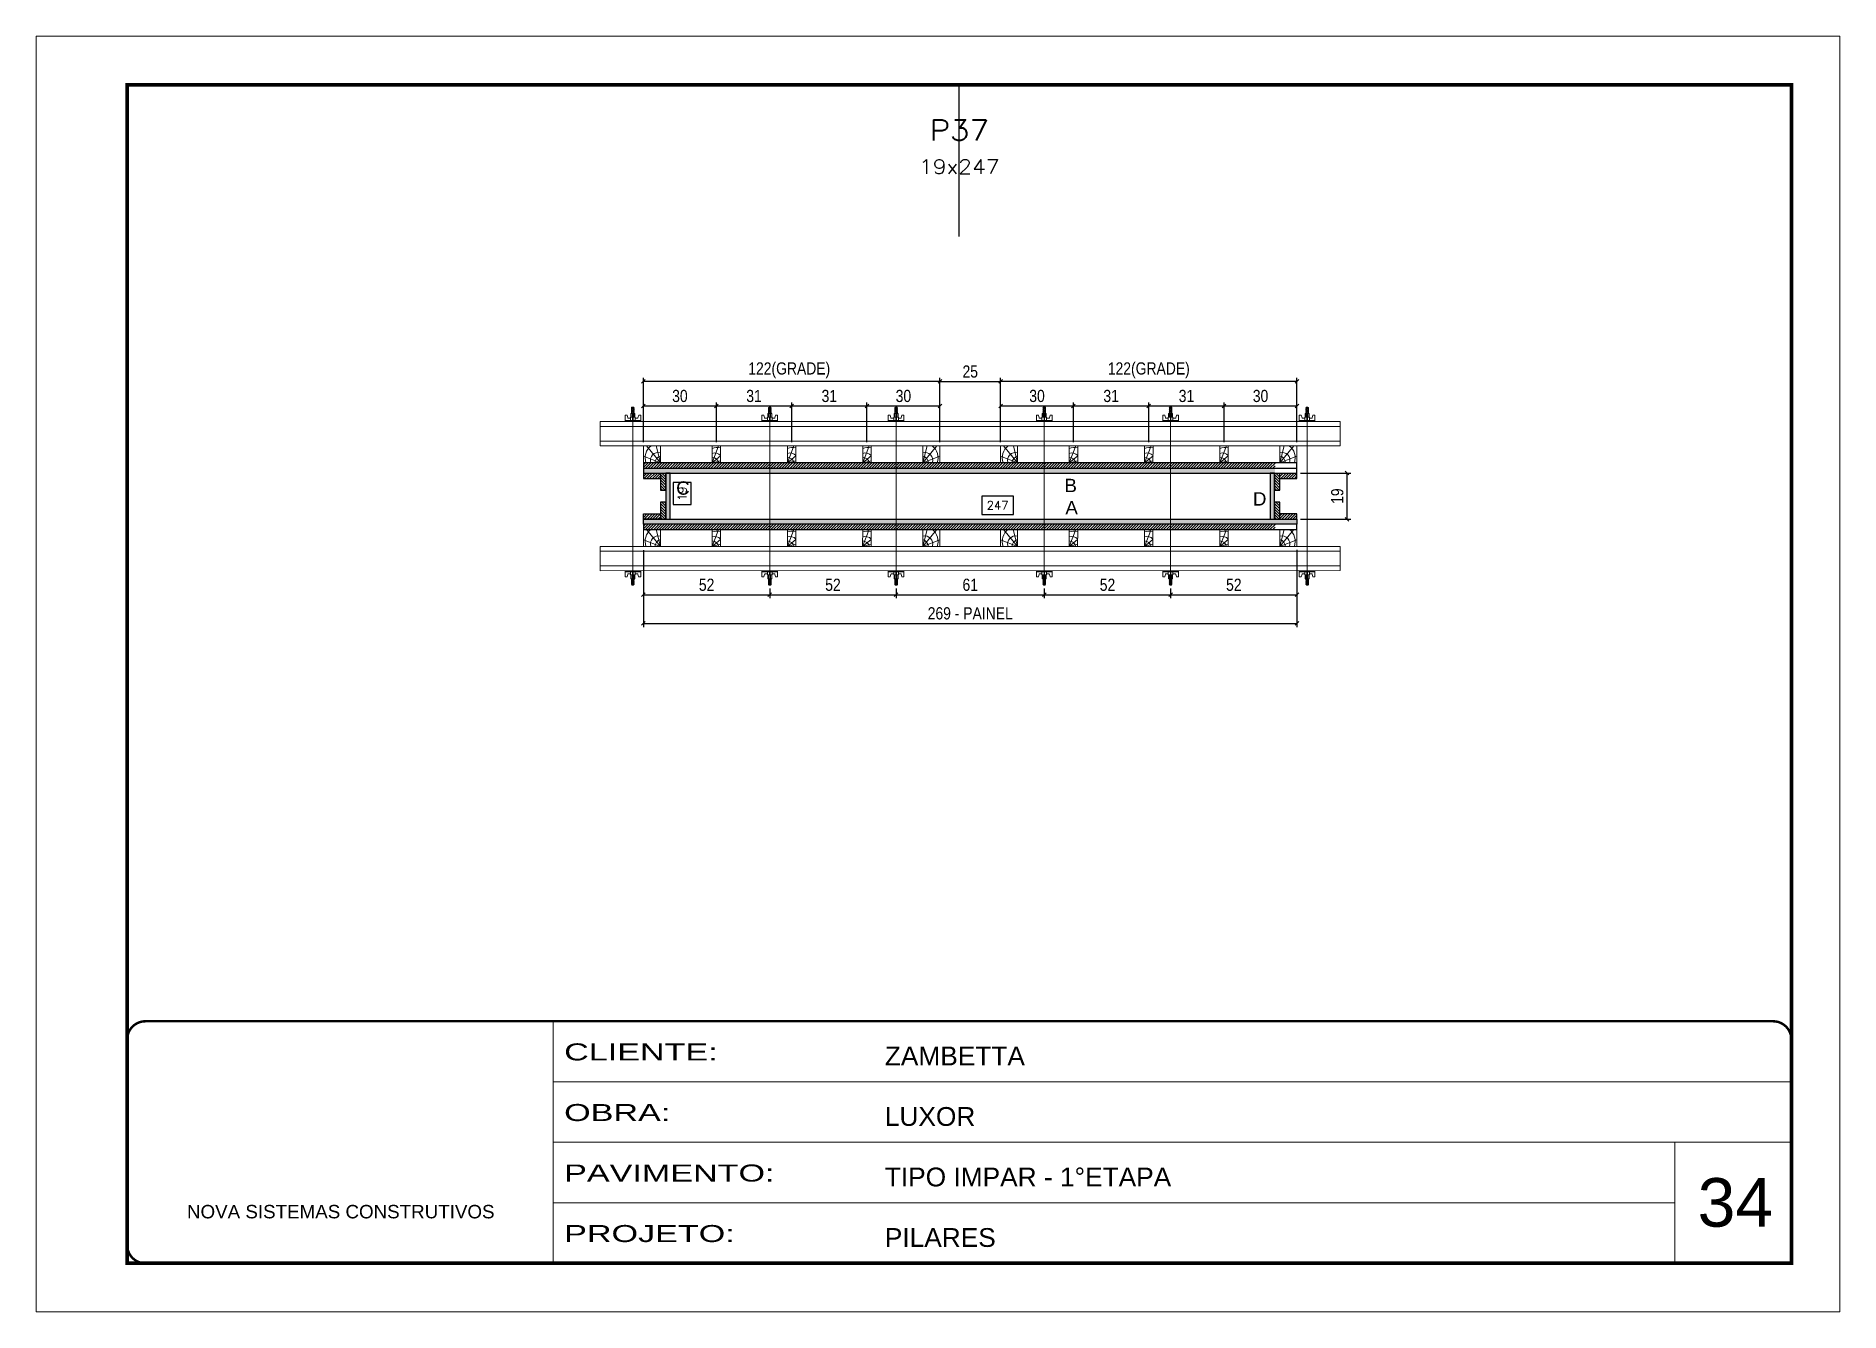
# Model space of a CAD drawing. Extents: x 14400 to 24104, y -21631 to 6985.
# Drawn here: x 15998 to 17483, y -3254 to -2204 of the extents above; entities that cross this region are included whole.
import ezdxf
from ezdxf.enums import TextEntityAlignment as Align

# ---------------------------------------------------------------- set-up
doc = ezdxf.new("R2010")
doc.units = 0
for name, pattern in [('CONTINUO', [0]), ('DASHED', [0.75, 0.5, -0.25]), ('HIDDEN', [0.375, 0.25, -0.125])]:
    doc.linetypes.add(name, pattern=pattern)
for name, color, linetype, lineweight in [('CARIMBO', 255, 'Continuous', 9), ('Folhas', 255, 'Continuous', 9), ('Hachura', 251, 'Continuous', 9), ('Madeira', 126, 'Continuous', 18), ('Perfil Metálico', 224, 'Continuous', 18), ('SARRAFO DE PRESSAO', 251, 'DASHED', 9), ('Texto Seção', 7, 'Continuous', 15)]:
    doc.layers.add(name, color=color, linetype=linetype, lineweight=lineweight)
for name, color, linetype in [('CHAPA', 1, 'Continuous'), ('COTA', 241, 'Continuous'), ('SARRAFO', 251, 'Continuous'), ('Texto de Titulo', 7, 'Continuous'), ('Texto Qtd Sarr', 242, 'Continuous'), ('TEXTO_GERAL', 7, 'Continuous')]:
    doc.layers.add(name, color=color, linetype=linetype)
doc.styles.add('ARIAL', font='arial.ttf')
doc.styles.add('COTA TECNICA 2X', font='techl___.ttf', dxfattribs={"height": 10})
doc.styles.add('ROMANS', font='romans.shx')
doc.styles.add('Tecnologia', font='')
doc.styles.get('Tecnologia').set_extended_font_data('Forgotten Futurist')
doc.dimstyles.new('SECAO PILAR', dxfattribs={"dimtxt": 10, "dimasz": 3, "dimexe": 3, "dimexo": 3, "dimgap": 3, "dimtad": 1, "dimdec": 1, "dimlfac": 0.5, "dimzin": 12, "dimdsep": 46, "dimtxsty": 'COTA TECNICA 2X', "dimblk1": 'OBLIQUE', "dimblk2": 'OBLIQUE', "dimsah": 1, "dimcen": 0.9, "dimclrd": 256, "dimclre": 256, "dimclrt": 256, "dimadec": 1, "dimazin": 3, "dimtfac": 1, "dimtdec": 1, "dimtmove": 0, "dimatfit": 3, "dimfxl": 1, "dimtolj": 1, "dimtzin": 12, "dimarcsym": 0})
doc.dimstyles.new('SECÇÃO 2', dxfattribs={"dimtxt": 7, "dimasz": 6, "dimexe": 0.18, "dimexo": 2, "dimgap": -4, "dimtad": 3, "dimdec": 1, "dimlfac": 0.5, "dimzin": 12, "dimdsep": 46, "dimtxsty": 'ROMANS', "dimblk": 'ARCHTICK', "dimcen": 0.09, "dimse1": 1, "dimse2": 1, "dimsd1": 1, "dimsd2": 1, "dimclrd": 180, "dimclre": 5, "dimclrt": 1, "dimadec": 0, "dimazin": 3, "dimtfac": 1, "dimtdec": 1, "dimtofl": 0, "dimtmove": 0, "dimatfit": 3, "dimldrblk": 'ARCHTICK', "dimfxl": 1, "dimtolj": 1, "dimtzin": 0, "dimarcsym": 0})
pattern_1 = [(225, (7374.5001, -25492.8815), (1.12253202, -1.12253202), [])]

msp = doc.modelspace()

# ---------------------------------------------------------------- texts
at = {"layer": 'CARIMBO', "style": 'ARIAL'}
msp.add_text('34', height=40, dxfattribs=at).set_placement((17366.33, -3183.73))
at = {"layer": 'TEXTO_GERAL', "style": 'ARIAL'}
for s, p in [('B', (16850.21, -2573.72)), ('C', (16530.96, -2575.82)), ('D', (17005.81, -2584.75)), ('A', (16850.96, -2591.95))]:
    msp.add_text(s, height=11, dxfattribs=at).set_placement(p, align=Align.MIDDLE_CENTER)

# ---------------------------------------------------------------- blocks, each defined once
blk = doc.blocks.new('9999999999')
at = {"color": 30, "linetype": 'CONTINUO'}
for p, q in [((98564.6, 34230.2), (98564.6, 34429.4)), ((98564.6, 34379.6), (99584, 34379.6)), ((98564.6, 34329.8), (99488, 34329.8)), ((99584, 34329.8), (99488, 34329.8)), ((99488, 34329.8), (99488, 34230.2)), ((98564.6, 34280), (99488, 34280))]:
    blk.add_line(p, q, dxfattribs=at)
at = {"color": 30, "linetype": 'CONTINUO', "const_width": 2}
blk.add_lwpolyline([(99584, 34230.2), (99584, 34414.4, 0.414214), (99569, 34429.4), (98229, 34429.4, 0.414214), (98214, 34414.4), (98214, 34245.2, 0.414214), (98229, 34230.2), (99584, 34230.2)], format="xyb", dxfattribs=at)
at = {"layer": 'Folhas'}
blk.add_lwpolyline([(98139, 34190.2), (99624, 34190.2), (99624, 35240.2), (98139, 35240.2)], close=True, dxfattribs=at)
at = {"layer": 'Folhas', "color": 30, "const_width": 3}
blk.add_lwpolyline([(98214, 34230.2), (99584, 34230.2), (99584, 35200.2), (98214, 35200.2)], close=True, dxfattribs=at)
at = {"color": 7, "linetype": 'Continuous', "ltscale": 5, "style": 'ARIAL'}
for s, height, p in [('ZAMBETTA', 15.48, (98837.7, 34393.1)), ('LUXOR', 15.48, (98837.7, 34343.3)), ('TIPO IMPAR - 1°ETAPA', 15.483, (98837.7, 34293.5)), ('NOVA SISTEMAS CONSTRUTIVOS', 11.059, (98263.2, 34267.2)), ('PILARES', 15.48, (98837.7, 34243.7))]:
    blk.add_text(s, height=height, dxfattribs=at).set_placement(p)
at = {"layer": 'Folhas', "color": 7, "style": 'Tecnologia', "width": 1.5}
for s, p in [('CLIENTE:', (98573.7, 34397.2)), ('OBRA:', (98573.7, 34347.3)), ('PAVIMENTO:', (98573.7, 34297.5)), ('PROJETO:', (98573.7, 34247.7))]:
    blk.add_text(s, height=14, dxfattribs=at).set_placement(p)
blk = doc.blocks.new('*D1417')
at = {"layer": 'COTA', "color": 180, "lineweight": -2, "transparency": 16777216}
for p, q in [((16537.9, -2571.4), (16522.9, -2571.4)), ((16522.9, -2571.4), (16522.9, -2589.4)), ((16537.9, -2589.4), (16537.9, -2571.4)), ((16522.9, -2589.4), (16537.9, -2589.4))]:
    blk.add_line(p, q, dxfattribs=at)
at = {"layer": 'Defpoints', "color": 0, "transparency": 16777216}
for p in [(16537.8, -2563.5), (16537.8, -2601.5), (16541.9, -2601.5)]:
    blk.add_point(p, dxfattribs=at)
at = {"layer": 'COTA', "color": 1, "transparency": 16777216, "insert": (16530.4, -2580.4), "char_height": 7, "attachment_point": 5, "rotation": 90, "style": 'ROMANS'}
blk.add_mtext('\\A1;19', dxfattribs=at)
blk = doc.blocks.new('_ArchTick')
at = {"color": 0, "linetype": 'ByBlock', "const_width": 0.15}
blk.add_lwpolyline([(-0.5, -0.5), (0.5, 0.5)], dxfattribs=at)
blk = doc.blocks.new('*D1418')
at = {"layer": 'COTA', "color": 180, "lineweight": -2, "transparency": 16777216}
for p, q in [((16803, -2582.5), (16777, -2582.5)), ((16777, -2582.5), (16777, -2597.5)), ((16803, -2597.5), (16803, -2582.5)), ((16777, -2597.5), (16803, -2597.5))]:
    blk.add_line(p, q, dxfattribs=at)
at = {"layer": 'Defpoints', "color": 0, "transparency": 16777216}
for p in [(16520.5, -2601.5), (17014.5, -2601.5), (17014.5, -2601.5)]:
    blk.add_point(p, dxfattribs=at)
at = {"layer": 'COTA', "color": 1, "transparency": 16777216, "insert": (16790, -2590), "char_height": 7, "attachment_point": 5, "style": 'ROMANS'}
blk.add_mtext('\\A1;247', dxfattribs=at)
blk = doc.blocks.new('_Oblique')
at = {"color": 0, "linetype": 'ByBlock', "lineweight": -2}
blk.add_line((-0.5, -0.5), (0.5, 0.5), dxfattribs=at)
blk = doc.blocks.new('*D1419')
at = {"layer": 'COTA', "lineweight": -2, "transparency": 16777216}
for p, q in [((16498.5, -2626.9), (16498.5, -2690.2)), ((17036.5, -2626.8), (17036.5, -2690.2)), ((16498.5, -2687.2), (17036.5, -2687.2))]:
    blk.add_line(p, q, dxfattribs=at)
at = {"layer": 'Defpoints', "color": 0, "transparency": 16777216}
for p in [(16498.5, -2623.9), (17036.5, -2623.8), (17036.5, -2687.2)]:
    blk.add_point(p, dxfattribs=at)
at = {"layer": 'COTA', "lineweight": -2, "transparency": 16777216, "xscale": 3, "yscale": 3, "zscale": 3, "rotation": 180}
blk.add_blockref('_Oblique', (16498.5, -2687.2), dxfattribs=at)
at = {"layer": 'COTA', "lineweight": -2, "transparency": 16777216, "xscale": 3, "yscale": 3, "zscale": 3}
blk.add_blockref('_Oblique', (17036.5, -2687.2), dxfattribs=at)
at = {"layer": 'COTA', "transparency": 16777216, "insert": (16767.5, -2679), "char_height": 10, "attachment_point": 5, "style": 'COTA TECNICA 2X'}
blk.add_mtext('\\A1;269 - PAINEL', dxfattribs=at)
blk = doc.blocks.new('*D1420')
at = {"layer": 'COTA', "lineweight": -2, "transparency": 16777216}
for p, q in [((16498.5, -2626.9), (16498.5, -2666.6)), ((16498.5, -2663.6), (16602.5, -2663.6)), ((16602.5, -2658.6), (16602.5, -2666.6))]:
    blk.add_line(p, q, dxfattribs=at)
at = {"layer": 'Defpoints', "color": 0, "transparency": 16777216}
for p in [(16498.5, -2623.9), (16602.5, -2655.6), (16602.5, -2663.6)]:
    blk.add_point(p, dxfattribs=at)
at = {"layer": 'COTA', "lineweight": -2, "transparency": 16777216, "xscale": 3, "yscale": 3, "zscale": 3, "rotation": 180}
blk.add_blockref('_Oblique', (16498.5, -2663.6), dxfattribs=at)
at = {"layer": 'COTA', "lineweight": -2, "transparency": 16777216, "xscale": 3, "yscale": 3, "zscale": 3}
blk.add_blockref('_Oblique', (16602.5, -2663.6), dxfattribs=at)
at = {"layer": 'COTA', "transparency": 16777216, "insert": (16550.5, -2655.5), "char_height": 10, "attachment_point": 5, "style": 'COTA TECNICA 2X'}
blk.add_mtext('\\A1;52', dxfattribs=at)
blk = doc.blocks.new('C')
at = {"layer": 'Hachura', "color": 0}
for p, q in [((0, 3.22), (0, -3.22)), ((0.45, 3.22), (0, 3.22)), ((0.46, 3.16), (0, 3.16)), ((0.46, 3.05), (0, 3.05)), ((0.46, 2.88), (0, 2.88)), ((0, 2.75), (0, -1.16)), ((0.46, 2.65), (0, 2.65)), ((0.46, 2.23), (0, 2.23)), ((0.46, 1.51), (0, 1.51)), ((0.39, 0.49), (0.17, 0.49)), ((0.45, -3.23), (0.45, 3.22)), ((0.45, 3.22), (2.58, 3.22)), ((1.74, 0.97), (0.45, 0.97)), ((1.45, 0.1), (0.45, 0.1)), ((1.35, 1.94), (1.35, 0.96)), ((2.58, 2.39), (1.47, 2.09)), ((1.74, -0.97), (1.74, 0.97)), ((1.74, 0.97), (1.74, 0.84)), ((1.74, 0.97), (1.74, 0.84)), ((1.74, 0.84), (3.35, 0.84)), ((3.35, 0.45), (1.74, 0.45)), ((2.58, 3.22), (2.58, 2.39)), ((3.32, 0.84), (3.32, -0.84)), ((3.35, 0.84), (3.35, -0.84)), ((3.68, 0.45), (3.35, 0.45)), ((3.84, -0.52), (3.35, 0.45)), ((3.35, 0.06), (3.67, -0.57)), ((3.68, 0.45), (4.16, -0.52)), ((3.72, 0.5), (4.25, -0.57)), ((4.37, -0.55), (3.83, 0.53)), ((4.15, 0.45), (3.93, 0.45)), ((4.42, -0.52), (3.93, 0.45)), ((4.15, 0.45), (4.26, 0.45)), ((4.26, 0.45), (4.74, -0.52)), ((4.3, 0.5), (4.83, -0.57)), ((4.95, -0.55), (4.41, 0.53)), ((4.51, 0.45), (4.84, 0.45)), ((5, -0.52), (4.51, 0.45)), ((4.84, 0.45), (5.32, -0.52)), ((4.88, 0.5), (5.41, -0.57)), ((5.53, -0.55), (4.99, 0.53)), ((5.58, -0.52), (5.09, 0.45)), ((5.42, 0.45), (5.09, 0.45)), ((5.58, -0.52), (5.09, 0.45)), ((5.42, 0.45), (5.74, -0.19)), ((5.46, 0.5), (5.74, -0.07)), ((5.74, 0.19), (5.57, 0.53)), ((5.74, 0.32), (5.68, 0.45)), ((5.68, 0.45), (5.74, 0.45)), ((5.74, 0.45), (5.9, 0.29)), ((5.74, 0.45), (5.74, -0.52)), ((5.9, -0.36), (5.9, 0.29)), ((0.45, 0), (0, 0)), ((0.46, -1.52), (0, -1.52)), ((0.46, -2.23), (0, -2.23)), ((0.46, -2.65), (0, -2.65)), ((0.46, -2.88), (0, -2.88)), ((0.46, -3.05), (0, -3.05)), ((0.46, -3.16), (0, -3.16)), ((0, -3.22), (2.57, -3.22)), ((0.08, -0.48), (0.29, -0.48)), ((0.29, -0.48), (0.4, -0.48)), ((0.45, 0), (0.45, -0.97)), ((0.45, -0.16), (1.45, -0.16)), ((0.45, -0.65), (0.45, -0.32)), ((0.45, -3.23), (0.45, -0.65)), ((0.45, -0.97), (1.74, -0.97)), ((1.35, -1.94), (1.35, -0.97)), ((2.58, -2.39), (1.47, -2.1)), ((3.35, -0.32), (1.74, -0.32)), ((3.35, -0.84), (1.74, -0.84)), ((2.58, -3.23), (2.58, -2.39)), ((3.35, -0.07), (3.58, -0.52)), ((3.35, -0.52), (3.58, -0.52)), ((3.84, -0.52), (4.16, -0.52)), ((4.42, -0.52), (4.74, -0.52)), ((4.63, -0.52), (4.74, -0.52)), ((5, -0.52), (5.32, -0.52)), ((5.58, -0.52), (5.74, -0.52)), ((5.74, -0.52), (5.9, -0.36)), ((5.74, -0.52), (5.74, -0.52))]:
    blk.add_line(p, q, dxfattribs=at)
for centre, radius, start, end in [((1.52, 1.94), 0.161, 104.74356, 180), ((1.44, -0.03), 0.129, 272.69497, 87.30503), ((3.81, 0.39), 0.143, 25.56881, 154.43119), ((4.39, 0.39), 0.143, 25.56881, 154.43119), ((4.97, 0.39), 0.143, 25.56881, 154.43119), ((5.55, 0.39), 0.143, 25.56881, 154.43119), ((0.17, -0.37), 0.174, 221.74404, 317.85924), ((1.52, -1.94), 0.161, 180, 255.25644), ((3.71, -0.4), 0.174, 222.14076, 318.25596), ((4.29, -0.4), 0.174, 222.14076, 318.25596), ((4.87, -0.4), 0.174, 222.14076, 318.25596), ((5.45, -0.4), 0.174, 222.14076, 318.25596), ((5.61, -0.4), 0.174, 317.85924, 318.25596)]:
    blk.add_arc(centre, radius, start, end, dxfattribs=at)
blk = doc.blocks.new('*D1421')
at = {"layer": 'COTA', "lineweight": -2, "transparency": 16777216}
for p, q in [((16828.5, -2658.6), (16828.5, -2666.6)), ((16828.5, -2663.6), (16932.5, -2663.6)), ((16932.5, -2658.6), (16932.5, -2666.6))]:
    blk.add_line(p, q, dxfattribs=at)
at = {"layer": 'Defpoints', "color": 0, "transparency": 16777216}
for p in [(16828.5, -2655.6), (16932.5, -2655.6), (16932.5, -2663.6)]:
    blk.add_point(p, dxfattribs=at)
at = {"layer": 'COTA', "lineweight": -2, "transparency": 16777216, "xscale": 3, "yscale": 3, "zscale": 3, "rotation": 180}
blk.add_blockref('_Oblique', (16828.5, -2663.6), dxfattribs=at)
at = {"layer": 'COTA', "lineweight": -2, "transparency": 16777216, "xscale": 3, "yscale": 3, "zscale": 3}
blk.add_blockref('_Oblique', (16932.5, -2663.6), dxfattribs=at)
at = {"layer": 'COTA', "transparency": 16777216, "insert": (16880.5, -2655.5), "char_height": 10, "attachment_point": 5, "style": 'COTA TECNICA 2X'}
blk.add_mtext('\\A1;52', dxfattribs=at)
blk = doc.blocks.new('*D1422')
at = {"layer": 'COTA', "lineweight": -2, "transparency": 16777216}
for p, q in [((17039.5, -2563.5), (17080.8, -2563.5)), ((17077.8, -2601.5), (17077.8, -2563.5)), ((17039.5, -2601.5), (17080.8, -2601.5))]:
    blk.add_line(p, q, dxfattribs=at)
at = {"layer": 'Defpoints', "color": 0, "transparency": 16777216}
for p in [(17036.5, -2563.5), (17077.8, -2563.5), (17036.5, -2601.5)]:
    blk.add_point(p, dxfattribs=at)
at = {"layer": 'COTA', "lineweight": -2, "transparency": 16777216, "xscale": 3, "yscale": 3, "zscale": 3}
for p, rotation in [((17077.8, -2563.5), 90), ((17077.8, -2601.5), 270)]:
    blk.add_blockref('_Oblique', p, dxfattribs=dict(at, rotation=rotation))
at = {"layer": 'COTA', "transparency": 16777216, "insert": (17069.7, -2582.5), "char_height": 10, "attachment_point": 5, "rotation": 90, "style": 'COTA TECNICA 2X'}
blk.add_mtext('\\A1;19', dxfattribs=at)
blk = doc.blocks.new('*D1423')
at = {"layer": 'COTA', "lineweight": -2, "transparency": 16777216}
for p, q in [((16602.5, -2658.6), (16602.5, -2666.6)), ((16602.5, -2663.6), (16706.5, -2663.6)), ((16706.5, -2658.6), (16706.5, -2666.6))]:
    blk.add_line(p, q, dxfattribs=at)
at = {"layer": 'Defpoints', "color": 0, "transparency": 16777216}
for p in [(16602.5, -2655.6), (16706.5, -2655.6), (16706.5, -2663.6)]:
    blk.add_point(p, dxfattribs=at)
at = {"layer": 'COTA', "lineweight": -2, "transparency": 16777216, "xscale": 3, "yscale": 3, "zscale": 3, "rotation": 180}
blk.add_blockref('_Oblique', (16602.5, -2663.6), dxfattribs=at)
at = {"layer": 'COTA', "lineweight": -2, "transparency": 16777216, "xscale": 3, "yscale": 3, "zscale": 3}
blk.add_blockref('_Oblique', (16706.5, -2663.6), dxfattribs=at)
at = {"layer": 'COTA', "transparency": 16777216, "insert": (16654.5, -2655.5), "char_height": 10, "attachment_point": 5, "style": 'COTA TECNICA 2X'}
blk.add_mtext('\\A1;52', dxfattribs=at)
blk = doc.blocks.new('PONTALETE')
at = {"layer": 'Madeira'}
for q in [(2.71, 7), (7, 5.76), (7, 1.74)]:
    blk.add_line((0, 0), q, dxfattribs=at)
blk.add_lwpolyline([(0, 0), (7, 0), (7, 7), (0, 7)], close=True, dxfattribs=at)
for centre, radius, start, end in [((2.04, 0.06), 6.23, 37.28179, 109.09128), ((1.09, 0.9), 3.19, 343.60304, 109.98471), ((-0.21, -0.78), 3.09, 14.63219, 86.0383)]:
    blk.add_arc(centre, radius, start, end, dxfattribs=at)
blk = doc.blocks.new('MEIO PONTALETE')
at = {"layer": 'Madeira'}
for q in [(2.71, 7), (3.5, 2.88), (3.5, 0.87)]:
    blk.add_line((0, 0), q, dxfattribs=at)
blk.add_lwpolyline([(0, 0), (3.5, 0), (3.5, 7), (0, 7)], close=True, dxfattribs=at)
for centre, radius, start, end in [((2.04, 0.06), 6.23, 76.44987, 109.09128), ((1.09, 0.9), 3.19, 40.90626, 109.98471), ((-0.21, -0.78), 3.09, 14.63219, 86.0383)]:
    blk.add_arc(centre, radius, start, end, dxfattribs=at)
blk = doc.blocks.new('*D1424')
at = {"layer": 'COTA', "lineweight": -2, "transparency": 16777216}
for p, q in [((16792.5, -2538.1), (16792.5, -2505.3)), ((16792.5, -2508.3), (16852.5, -2508.3)), ((16852.5, -2538.1), (16852.5, -2505.3))]:
    blk.add_line(p, q, dxfattribs=at)
at = {"layer": 'Defpoints', "color": 0, "transparency": 16777216}
for p in [(16852.5, -2508.3), (16792.5, -2541.1), (16852.5, -2541.1)]:
    blk.add_point(p, dxfattribs=at)
at = {"layer": 'COTA', "lineweight": -2, "transparency": 16777216, "xscale": 3, "yscale": 3, "zscale": 3, "rotation": 180}
blk.add_blockref('_Oblique', (16792.5, -2508.3), dxfattribs=at)
at = {"layer": 'COTA', "lineweight": -2, "transparency": 16777216, "xscale": 3, "yscale": 3, "zscale": 3}
blk.add_blockref('_Oblique', (16852.5, -2508.3), dxfattribs=at)
at = {"layer": 'COTA', "transparency": 16777216, "insert": (16822.5, -2500.1), "char_height": 10, "attachment_point": 5, "style": 'COTA TECNICA 2X'}
blk.add_mtext('\\A1;30', dxfattribs=at)
blk = doc.blocks.new('*D1425')
at = {"layer": 'COTA', "lineweight": -2, "transparency": 16777216}
for p, q in [((16792.5, -2538.1), (16792.5, -2485.1)), ((17036.5, -2488.1), (16792.5, -2488.1)), ((17036.5, -2538.1), (17036.5, -2485.1))]:
    blk.add_line(p, q, dxfattribs=at)
at = {"layer": 'Defpoints', "color": 0, "transparency": 16777216}
for p in [(16792.5, -2488.1), (16792.5, -2541.1), (17036.5, -2541.1)]:
    blk.add_point(p, dxfattribs=at)
at = {"layer": 'COTA', "lineweight": -2, "transparency": 16777216, "xscale": 3, "yscale": 3, "zscale": 3, "rotation": 180}
blk.add_blockref('_Oblique', (16792.5, -2488.1), dxfattribs=at)
at = {"layer": 'COTA', "lineweight": -2, "transparency": 16777216, "xscale": 3, "yscale": 3, "zscale": 3}
blk.add_blockref('_Oblique', (17036.5, -2488.1), dxfattribs=at)
at = {"layer": 'COTA', "transparency": 16777216, "insert": (16914.5, -2478.9), "char_height": 10, "attachment_point": 5, "style": 'COTA TECNICA 2X'}
blk.add_mtext('\\A1;122(GRADE)', dxfattribs=at)
blk = doc.blocks.new('*D1426')
at = {"layer": 'COTA', "lineweight": -2, "transparency": 16777216}
for p, q in [((16852.5, -2538.1), (16852.5, -2505.3)), ((16852.5, -2508.3), (16914.5, -2508.3)), ((16914.5, -2538.1), (16914.5, -2505.3))]:
    blk.add_line(p, q, dxfattribs=at)
at = {"layer": 'Defpoints', "color": 0, "transparency": 16777216}
for p in [(16914.5, -2508.3), (16852.5, -2541.1), (16914.5, -2541.1)]:
    blk.add_point(p, dxfattribs=at)
at = {"layer": 'COTA', "lineweight": -2, "transparency": 16777216, "xscale": 3, "yscale": 3, "zscale": 3, "rotation": 180}
blk.add_blockref('_Oblique', (16852.5, -2508.3), dxfattribs=at)
at = {"layer": 'COTA', "lineweight": -2, "transparency": 16777216, "xscale": 3, "yscale": 3, "zscale": 3}
blk.add_blockref('_Oblique', (16914.5, -2508.3), dxfattribs=at)
at = {"layer": 'COTA', "transparency": 16777216, "insert": (16883.5, -2500.1), "char_height": 10, "attachment_point": 5, "style": 'COTA TECNICA 2X'}
blk.add_mtext('\\A1;31', dxfattribs=at)
blk = doc.blocks.new('*D1427')
at = {"layer": 'COTA', "lineweight": -2, "transparency": 16777216}
for p, q in [((16914.5, -2538.1), (16914.5, -2505.3)), ((16914.5, -2508.3), (16976.5, -2508.3)), ((16976.5, -2538.1), (16976.5, -2505.3))]:
    blk.add_line(p, q, dxfattribs=at)
at = {"layer": 'Defpoints', "color": 0, "transparency": 16777216}
for p in [(16976.5, -2508.3), (16914.5, -2541.1), (16976.5, -2541.1)]:
    blk.add_point(p, dxfattribs=at)
at = {"layer": 'COTA', "lineweight": -2, "transparency": 16777216, "xscale": 3, "yscale": 3, "zscale": 3, "rotation": 180}
blk.add_blockref('_Oblique', (16914.5, -2508.3), dxfattribs=at)
at = {"layer": 'COTA', "lineweight": -2, "transparency": 16777216, "xscale": 3, "yscale": 3, "zscale": 3}
blk.add_blockref('_Oblique', (16976.5, -2508.3), dxfattribs=at)
at = {"layer": 'COTA', "transparency": 16777216, "insert": (16945.5, -2500.1), "char_height": 10, "attachment_point": 5, "style": 'COTA TECNICA 2X'}
blk.add_mtext('\\A1;31', dxfattribs=at)
blk = doc.blocks.new('*D1428')
at = {"layer": 'COTA', "lineweight": -2, "transparency": 16777216}
for p, q in [((16976.5, -2538.1), (16976.5, -2505.3)), ((16976.5, -2508.3), (17036.5, -2508.3)), ((17036.5, -2538.1), (17036.5, -2505.3))]:
    blk.add_line(p, q, dxfattribs=at)
at = {"layer": 'Defpoints', "color": 0, "transparency": 16777216}
for p in [(17036.5, -2508.3), (16976.5, -2541.1), (17036.5, -2541.1)]:
    blk.add_point(p, dxfattribs=at)
at = {"layer": 'COTA', "lineweight": -2, "transparency": 16777216, "xscale": 3, "yscale": 3, "zscale": 3, "rotation": 180}
blk.add_blockref('_Oblique', (16976.5, -2508.3), dxfattribs=at)
at = {"layer": 'COTA', "lineweight": -2, "transparency": 16777216, "xscale": 3, "yscale": 3, "zscale": 3}
blk.add_blockref('_Oblique', (17036.5, -2508.3), dxfattribs=at)
at = {"layer": 'COTA', "transparency": 16777216, "insert": (17006.5, -2500.1), "char_height": 10, "attachment_point": 5, "style": 'COTA TECNICA 2X'}
blk.add_mtext('\\A1;30', dxfattribs=at)
blk = doc.blocks.new('*D1429')
at = {"layer": 'COTA', "lineweight": -2, "transparency": 16777216}
for p, q in [((16498.5, -2538.1), (16498.5, -2505.3)), ((16498.5, -2508.3), (16558.5, -2508.3)), ((16558.5, -2538.1), (16558.5, -2505.3))]:
    blk.add_line(p, q, dxfattribs=at)
at = {"layer": 'Defpoints', "color": 0, "transparency": 16777216}
for p in [(16558.5, -2508.3), (16498.5, -2541.1), (16558.5, -2541.1)]:
    blk.add_point(p, dxfattribs=at)
at = {"layer": 'COTA', "lineweight": -2, "transparency": 16777216, "xscale": 3, "yscale": 3, "zscale": 3, "rotation": 180}
blk.add_blockref('_Oblique', (16498.5, -2508.3), dxfattribs=at)
at = {"layer": 'COTA', "lineweight": -2, "transparency": 16777216, "xscale": 3, "yscale": 3, "zscale": 3}
blk.add_blockref('_Oblique', (16558.5, -2508.3), dxfattribs=at)
at = {"layer": 'COTA', "transparency": 16777216, "insert": (16528.5, -2500.1), "char_height": 10, "attachment_point": 5, "style": 'COTA TECNICA 2X'}
blk.add_mtext('\\A1;30', dxfattribs=at)
blk = doc.blocks.new('*D1430')
at = {"layer": 'COTA', "lineweight": -2, "transparency": 16777216}
for p, q in [((16498.5, -2538.1), (16498.5, -2485.1)), ((16742.5, -2488.1), (16498.5, -2488.1)), ((16742.5, -2538.1), (16742.5, -2485.1))]:
    blk.add_line(p, q, dxfattribs=at)
at = {"layer": 'Defpoints', "color": 0, "transparency": 16777216}
for p in [(16498.5, -2488.1), (16498.5, -2541.1), (16742.5, -2541.1)]:
    blk.add_point(p, dxfattribs=at)
at = {"layer": 'COTA', "lineweight": -2, "transparency": 16777216, "xscale": 3, "yscale": 3, "zscale": 3, "rotation": 180}
blk.add_blockref('_Oblique', (16498.5, -2488.1), dxfattribs=at)
at = {"layer": 'COTA', "lineweight": -2, "transparency": 16777216, "xscale": 3, "yscale": 3, "zscale": 3}
blk.add_blockref('_Oblique', (16742.5, -2488.1), dxfattribs=at)
at = {"layer": 'COTA', "transparency": 16777216, "insert": (16618.5, -2478.9), "char_height": 10, "attachment_point": 5, "style": 'COTA TECNICA 2X'}
blk.add_mtext('\\A1;122(GRADE)', dxfattribs=at)
blk = doc.blocks.new('*D1431')
at = {"layer": 'COTA', "lineweight": -2, "transparency": 16777216}
for p, q in [((16558.5, -2538.1), (16558.5, -2505.3)), ((16558.5, -2508.3), (16620.5, -2508.3)), ((16620.5, -2538.1), (16620.5, -2505.3))]:
    blk.add_line(p, q, dxfattribs=at)
at = {"layer": 'Defpoints', "color": 0, "transparency": 16777216}
for p in [(16620.5, -2508.3), (16558.5, -2541.1), (16620.5, -2541.1)]:
    blk.add_point(p, dxfattribs=at)
at = {"layer": 'COTA', "lineweight": -2, "transparency": 16777216, "xscale": 3, "yscale": 3, "zscale": 3, "rotation": 180}
blk.add_blockref('_Oblique', (16558.5, -2508.3), dxfattribs=at)
at = {"layer": 'COTA', "lineweight": -2, "transparency": 16777216, "xscale": 3, "yscale": 3, "zscale": 3}
blk.add_blockref('_Oblique', (16620.5, -2508.3), dxfattribs=at)
at = {"layer": 'COTA', "transparency": 16777216, "insert": (16589.5, -2500.1), "char_height": 10, "attachment_point": 5, "style": 'COTA TECNICA 2X'}
blk.add_mtext('\\A1;31', dxfattribs=at)
blk = doc.blocks.new('*D1432')
at = {"layer": 'COTA', "lineweight": -2, "transparency": 16777216}
for p, q in [((16620.5, -2538.1), (16620.5, -2505.3)), ((16620.5, -2508.3), (16682.5, -2508.3)), ((16682.5, -2538.1), (16682.5, -2505.3))]:
    blk.add_line(p, q, dxfattribs=at)
at = {"layer": 'Defpoints', "color": 0, "transparency": 16777216}
for p in [(16682.5, -2508.3), (16620.5, -2541.1), (16682.5, -2541.1)]:
    blk.add_point(p, dxfattribs=at)
at = {"layer": 'COTA', "lineweight": -2, "transparency": 16777216, "xscale": 3, "yscale": 3, "zscale": 3, "rotation": 180}
blk.add_blockref('_Oblique', (16620.5, -2508.3), dxfattribs=at)
at = {"layer": 'COTA', "lineweight": -2, "transparency": 16777216, "xscale": 3, "yscale": 3, "zscale": 3}
blk.add_blockref('_Oblique', (16682.5, -2508.3), dxfattribs=at)
at = {"layer": 'COTA', "transparency": 16777216, "insert": (16651.5, -2500.1), "char_height": 10, "attachment_point": 5, "style": 'COTA TECNICA 2X'}
blk.add_mtext('\\A1;31', dxfattribs=at)
blk = doc.blocks.new('*D1433')
at = {"layer": 'COTA', "lineweight": -2, "transparency": 16777216}
for p, q in [((16682.5, -2538.1), (16682.5, -2505.3)), ((16682.5, -2508.3), (16742.5, -2508.3)), ((16742.5, -2538.1), (16742.5, -2505.3))]:
    blk.add_line(p, q, dxfattribs=at)
at = {"layer": 'Defpoints', "color": 0, "transparency": 16777216}
for p in [(16742.5, -2508.3), (16682.5, -2541.1), (16742.5, -2541.1)]:
    blk.add_point(p, dxfattribs=at)
at = {"layer": 'COTA', "lineweight": -2, "transparency": 16777216, "xscale": 3, "yscale": 3, "zscale": 3, "rotation": 180}
blk.add_blockref('_Oblique', (16682.5, -2508.3), dxfattribs=at)
at = {"layer": 'COTA', "lineweight": -2, "transparency": 16777216, "xscale": 3, "yscale": 3, "zscale": 3}
blk.add_blockref('_Oblique', (16742.5, -2508.3), dxfattribs=at)
at = {"layer": 'COTA', "transparency": 16777216, "insert": (16712.5, -2500.1), "char_height": 10, "attachment_point": 5, "style": 'COTA TECNICA 2X'}
blk.add_mtext('\\A1;30', dxfattribs=at)
blk = doc.blocks.new('*D1434')
at = {"layer": 'COTA', "lineweight": -2, "transparency": 16777216}
for p, q in [((16742.5, -2538.1), (16742.5, -2485.1)), ((16742.5, -2488.1), (16792.5, -2488.1)), ((16792.5, -2538.1), (16792.5, -2485.1))]:
    blk.add_line(p, q, dxfattribs=at)
at = {"layer": 'Defpoints', "color": 0, "transparency": 16777216}
for p in [(16792.5, -2488.1), (16742.5, -2541.1), (16792.5, -2541.1)]:
    blk.add_point(p, dxfattribs=at)
at = {"layer": 'COTA', "lineweight": -2, "transparency": 16777216, "xscale": 3, "yscale": 3, "zscale": 3, "rotation": 180}
blk.add_blockref('_Oblique', (16742.5, -2488.1), dxfattribs=at)
at = {"layer": 'COTA', "lineweight": -2, "transparency": 16777216, "xscale": 3, "yscale": 3, "zscale": 3}
blk.add_blockref('_Oblique', (16792.5, -2488.1), dxfattribs=at)
at = {"layer": 'COTA', "transparency": 16777216, "insert": (16767.5, -2480), "char_height": 10, "attachment_point": 5, "style": 'COTA TECNICA 2X'}
blk.add_mtext('\\A1;25', dxfattribs=at)
blk = doc.blocks.new('*D1435')
at = {"layer": 'COTA', "lineweight": -2, "transparency": 16777216}
for p, q in [((17036.4, -2626.9), (17036.4, -2666.6)), ((16932.5, -2658.6), (16932.5, -2666.6)), ((16932.5, -2663.6), (17036.4, -2663.6))]:
    blk.add_line(p, q, dxfattribs=at)
at = {"layer": 'Defpoints', "color": 0, "transparency": 16777216}
for p in [(17036.4, -2623.9), (16932.5, -2655.6), (17036.4, -2663.6)]:
    blk.add_point(p, dxfattribs=at)
at = {"layer": 'COTA', "lineweight": -2, "transparency": 16777216, "xscale": 3, "yscale": 3, "zscale": 3, "rotation": 180}
blk.add_blockref('_Oblique', (16932.5, -2663.6), dxfattribs=at)
at = {"layer": 'COTA', "lineweight": -2, "transparency": 16777216, "xscale": 3, "yscale": 3, "zscale": 3}
blk.add_blockref('_Oblique', (17036.4, -2663.6), dxfattribs=at)
at = {"layer": 'COTA', "transparency": 16777216, "insert": (16984.5, -2655.5), "char_height": 10, "attachment_point": 5, "style": 'COTA TECNICA 2X'}
blk.add_mtext('\\A1;52', dxfattribs=at)
blk = doc.blocks.new('*D1436')
at = {"layer": 'COTA', "lineweight": -2, "transparency": 16777216}
for p, q in [((16706.5, -2658.6), (16706.5, -2666.6)), ((16706.5, -2663.6), (16828.5, -2663.6)), ((16828.5, -2658.6), (16828.5, -2666.6))]:
    blk.add_line(p, q, dxfattribs=at)
at = {"layer": 'Defpoints', "color": 0, "transparency": 16777216}
for p in [(16706.5, -2655.6), (16828.5, -2655.6), (16828.5, -2663.6)]:
    blk.add_point(p, dxfattribs=at)
at = {"layer": 'COTA', "lineweight": -2, "transparency": 16777216, "xscale": 3, "yscale": 3, "zscale": 3, "rotation": 180}
blk.add_blockref('_Oblique', (16706.5, -2663.6), dxfattribs=at)
at = {"layer": 'COTA', "lineweight": -2, "transparency": 16777216, "xscale": 3, "yscale": 3, "zscale": 3}
blk.add_blockref('_Oblique', (16828.5, -2663.6), dxfattribs=at)
at = {"layer": 'COTA', "transparency": 16777216, "insert": (16767.5, -2655.5), "char_height": 10, "attachment_point": 5, "style": 'COTA TECNICA 2X'}
blk.add_mtext('\\A1;61', dxfattribs=at)
blk = doc.blocks.new('titulo1')
at = {"layer": 'Defpoints', "color": 252, "linetype": 'HIDDEN', "ltscale": 2}
blk.add_line((0, 0), (0, 125), dxfattribs=at)
at = {"layer": 'Defpoints', "style": 'ROMANS', "oblique": 15}
blk.add_attdef('FOLHA', text='', height=10, dxfattribs=at).set_placement((0, 15.6), align=Align.MIDDLE_CENTER)
at = {"layer": 'Texto Qtd Sarr', "color": 3, "style": 'ROMANS', "oblique": 15}
for tag, height, p in [('TITULO', 17, (0, 71.4)), ('SEÇÃO', 12, (0, 41.5))]:
    blk.add_attdef(tag, text='', height=height, dxfattribs=at).set_placement(p, align=Align.MIDDLE_CENTER)

# ---------------------------------------------------------------- dimensions: what is measured, and where the dimension line sits
at = {"layer": 'COTA'}
dim = msp.add_linear_dim(base=(16498.47, -2488.08), p1=(16742.46, -2541.09), p2=(16498.47, -2541.06), text='<>(GRADE)', dimstyle='SECAO PILAR', dxfattribs=at)
dim.commit()
dim.dimension.update_dxf_attribs({"geometry": '*D1430', "text_midpoint": (16618.46, -2488.08), "dimtype": 160})
for base, p1, p2, dimstyle, picture, middle in [((16792.47, -2488.08), (16742.46, -2541.1), (16792.47, -2541.06), 'SECAO PILAR', '*D1434', (16767.47, -2488.08)), ((17014.45, -2601.47), (16520.45, -2601.47), (17014.45, -2601.47), 'SECÇÃO 2', '*D1418', (16790.01, -2601.47))]:
    dim = msp.add_linear_dim(base=base, p1=p1, p2=p2, dimstyle=dimstyle, dxfattribs=at)
    dim.commit()
    dim.dimension.update_dxf_attribs({"geometry": picture, "text_midpoint": middle, "dimtype": 160})
for base, p1, p2, text, picture, middle in [((16792.47, -2488.08), (17036.47, -2541.09), (16792.47, -2541.06), '<>(GRADE)', '*D1425', (16914.47, -2478.86)), ((17036.45, -2687.17), (16498.45, -2623.86), (17036.45, -2623.82), '<> - PAINEL', '*D1419', (16767.45, -2679.03))]:
    dim = msp.add_linear_dim(base=base, p1=p1, p2=p2, text=text, dimstyle='SECAO PILAR', dxfattribs=at)
    dim.commit()
    dim.dimension.update_dxf_attribs({"geometry": picture, "text_midpoint": middle})
for base, p1, p2, picture, middle in [((16558.47, -2508.27), (16498.47, -2541.06), (16558.47, -2541.07), '*D1429', (16528.47, -2500.05)), ((16620.47, -2508.27), (16558.47, -2541.07), (16620.47, -2541.07), '*D1431', (16589.47, -2500.05)), ((16682.47, -2508.27), (16620.47, -2541.07), (16682.47, -2541.07), '*D1432', (16651.47, -2500.05)), ((16742.46, -2508.27), (16682.47, -2541.07), (16742.46, -2541.07), '*D1433', (16712.46, -2500.05)), ((16852.47, -2508.27), (16792.47, -2541.06), (16852.47, -2541.07), '*D1424', (16822.47, -2500.05)), ((16914.47, -2508.27), (16852.47, -2541.07), (16914.47, -2541.07), '*D1426', (16883.47, -2500.05)), ((16976.47, -2508.27), (16914.47, -2541.07), (16976.47, -2541.07), '*D1427', (16945.47, -2500.05)), ((17036.47, -2508.27), (16976.47, -2541.07), (17036.47, -2541.07), '*D1428', (17006.47, -2500.05)), ((16602.52, -2663.56), (16498.45, -2623.87), (16602.52, -2655.64), '*D1420', (16550.49, -2655.45)), ((17036.44, -2663.56), (16932.52, -2655.64), (17036.44, -2623.86), '*D1435', (16984.48, -2655.45)), ((16706.52, -2663.56), (16602.52, -2655.64), (16706.52, -2655.64), '*D1423', (16654.52, -2655.45)), ((16828.52, -2663.56), (16706.52, -2655.64), (16828.52, -2655.64), '*D1436', (16767.52, -2655.46)), ((16932.52, -2663.56), (16828.52, -2655.64), (16932.52, -2655.64), '*D1421', (16880.52, -2655.45))]:
    dim = msp.add_linear_dim(base=base, p1=p1, p2=p2, dimstyle='SECAO PILAR', dxfattribs=at)
    dim.commit()
    dim.dimension.update_dxf_attribs({"geometry": picture, "text_midpoint": middle})
dim = msp.add_linear_dim(base=(16541.87, -2601.47), p1=(16537.77, -2563.47), p2=(16537.77, -2601.47), angle=270, dimstyle='SECÇÃO 2', dxfattribs=at)
dim.commit()
dim.dimension.update_dxf_attribs({"geometry": '*D1417', "text_midpoint": (16541.87, -2580.4), "dimtype": 160})
dim = msp.add_linear_dim(base=(17077.75, -2563.47), p1=(17036.45, -2601.47), p2=(17036.45, -2563.47), angle=90, dimstyle='SECAO PILAR', dxfattribs=at)
dim.commit()
dim.dimension.update_dxf_attribs({"geometry": '*D1422', "text_midpoint": (17069.66, -2582.47)})

# ---------------------------------------------------------------- hatches: boundary and pattern name
at = {"layer": 'Hachura'}
h = msp.add_hatch(dxfattribs=at)
h.set_pattern_fill('ANSI31', color=256, scale=0.5, angle=180, style=0)
h.set_pattern_definition([(225, (7402.5001, -25484.4815), (1.12253202, -1.12253202), [])])
h.paths.add_polyline_path([(17018.45, -2555.07), (17018.45, -2559.47), (16498.45, -2559.47), (16498.45, -2555.07)])
h = msp.add_hatch(color=256, dxfattribs=at)
h.dxf.hatch_style = 1
h.paths.add_polyline_path([(17018.45, -2563.48), (17018.45, -2559.48), (16498.45, -2559.47), (16498.45, -2563.47)])
h = msp.add_hatch(dxfattribs=at)
h.set_pattern_fill('ANSI31', color=256, scale=0.5, angle=180, style=0)
h.set_pattern_definition(pattern_1)
h.paths.add_polyline_path([(16512.45, -2563.47), (16512.45, -2567.87), (16498.45, -2567.87), (16498.45, -2563.47)])
h = msp.add_hatch(dxfattribs=at)
h.set_pattern_fill('ANSI31', color=256, scale=0.5, angle=270, style=0)
h.set_pattern_definition([(315, (39408.2601, -12066.4252), (1.12253202, 1.12253202), [])])
h.paths.add_polyline_path([(16516.85, -2577.47), (16512.45, -2577.47), (16512.45, -2563.47), (16516.85, -2563.47)])
h = msp.add_hatch(color=256, dxfattribs=at)
h.dxf.hatch_style = 1
h.paths.add_polyline_path([(16516.85, -2601.47), (16520.45, -2601.47), (16520.45, -2563.47), (16516.85, -2563.47)])
h = msp.add_hatch(color=256, dxfattribs=at)
h.dxf.hatch_style = 1
h.paths.add_polyline_path([(17014.45, -2601.47), (17018.05, -2601.47), (17018.05, -2563.47), (17014.45, -2563.47)])
h = msp.add_hatch(dxfattribs=at)
h.set_pattern_fill('ANSI31', color=256, scale=0.5, angle=270, style=0)
h.set_pattern_definition([(315, (39913.8601, -12066.4252), (1.12253202, 1.12253202), [])])
h.paths.add_polyline_path([(17022.45, -2577.47), (17018.05, -2577.47), (17018.05, -2563.47), (17022.45, -2563.47)])
h = msp.add_hatch(dxfattribs=at)
h.set_pattern_fill('ANSI31', color=256, scale=0.5, angle=180, style=0)
h.set_pattern_definition([(225, (7898.5001, -25492.8815), (1.12253202, -1.12253202), [])])
h.paths.add_polyline_path([(17036.45, -2563.47), (17036.45, -2567.87), (17022.45, -2567.87), (17022.45, -2563.47)])
h = msp.add_hatch(dxfattribs=at)
h.set_pattern_fill('ANSI31', color=256, scale=0.5, angle=180, style=0)
h.set_pattern_definition(pattern_1)
h.paths.add_polyline_path([(16512.45, -2601.47), (16512.45, -2597.07), (16498.45, -2597.07), (16498.45, -2601.47)])
h = msp.add_hatch(dxfattribs=at)
h.set_pattern_fill('ANSI31', color=256, scale=0.5, angle=270, style=0)
h.set_pattern_definition([(315, (39408.2601, -12090.4252), (1.12253202, 1.12253202), [])])
h.paths.add_polyline_path([(16516.85, -2601.47), (16512.45, -2601.47), (16512.45, -2587.47), (16516.85, -2587.47)])
h = msp.add_hatch(dxfattribs=at)
h.set_pattern_fill('ANSI31', color=256, scale=0.5, angle=270, style=0)
h.set_pattern_definition([(315, (39913.8601, -12090.4252), (1.12253202, 1.12253202), [])])
h.paths.add_polyline_path([(17022.45, -2601.47), (17018.05, -2601.47), (17018.05, -2587.47), (17022.45, -2587.47)])
h = msp.add_hatch(dxfattribs=at)
h.set_pattern_fill('ANSI31', color=256, scale=0.5, angle=180, style=0)
h.set_pattern_definition([(225, (7533.5001, -25492.8815), (1.12253202, -1.12253202), [])])
h.paths.add_polyline_path([(17022.45, -2601.47), (17022.45, -2597.07), (17036.45, -2597.07), (17036.45, -2601.47)])
h = msp.add_hatch(color=256, dxfattribs=at)
h.dxf.hatch_style = 1
h.paths.add_polyline_path([(17036.45, -2601.47), (17036.45, -2605.47), (16498.45, -2605.47), (16498.45, -2601.47)])
h = msp.add_hatch(dxfattribs=at)
h.set_pattern_fill('ANSI31', color=256, scale=0.5, angle=180, style=0)
h.set_pattern_definition([(225, (7402.5001, -25534.8815), (1.12253202, -1.12253202), [])])
h.paths.add_polyline_path([(17018.45, -2605.47), (17018.45, -2609.87), (16498.45, -2609.87), (16498.45, -2605.47)])

# ---------------------------------------------------------------- linework, layer by layer
at = {"layer": 'CHAPA'}
msp.add_lwpolyline([(16498.45, -2559.47), (16498.45, -2563.47), (17036.45, -2563.47), (17036.45, -2559.47)], dxfattribs=at)
for points in [[(16516.85, -2601.47), (16520.45, -2601.47), (16520.45, -2563.47), (16516.85, -2563.47)], [(17014.45, -2601.47), (17018.05, -2601.47), (17018.05, -2563.47), (17014.45, -2563.47)], [(17036.45, -2601.47), (17036.45, -2605.47), (16498.45, -2605.47), (16498.45, -2601.47)]]:
    msp.add_lwpolyline(points, close=True, dxfattribs=at)
at = {"layer": 'Hachura'}
for p, q in [((16489.76, -2654.64), (16489.76, -2514.1)), ((16602.45, -2654.64), (16602.45, -2514.1)), ((16706.45, -2654.64), (16706.45, -2514.1)), ((16828.45, -2654.64), (16828.45, -2514.1)), ((16932.45, -2654.64), (16932.45, -2514.1)), ((17044.84, -2654.64), (17044.84, -2514.1))]:
    msp.add_line(p, q, dxfattribs=at)
at = {"layer": 'Madeira'}
for points in [[(16498.45, -2555.07), (16498.47, -2541.07), (16742.46, -2541.07), (16742.44, -2555.07)], [(16792.46, -2555.07), (16792.47, -2541.07), (17036.47, -2541.07), (17036.45, -2555.07)], [(16498.44, -2623.86), (16498.45, -2609.86), (16742.44, -2609.86), (16742.43, -2623.86)], [(16792.44, -2623.86), (16792.46, -2609.86), (17036.45, -2609.86), (17036.44, -2623.86)]]:
    msp.add_lwpolyline(points, close=True, dxfattribs=at)
at = {"layer": 'Perfil Metálico'}
for p, q in [((17072.17, -2525.13), (16462.73, -2525.13)), ((17072.17, -2537.13), (16462.73, -2537.13)), ((17072.17, -2627.87), (16462.73, -2627.87)), ((17072.17, -2639.87), (16462.73, -2639.87))]:
    msp.add_line(p, q, dxfattribs=at)
for points in [[(17072.17, -2541.07), (17072.17, -2521.07), (16462.73, -2521.13), (16462.73, -2541.13)], [(16462.73, -2623.87), (16462.73, -2643.87), (17072.17, -2643.81), (17072.17, -2623.81)]]:
    msp.add_lwpolyline(points, close=True, dxfattribs=at)
at = {"layer": 'SARRAFO'}
for points in [[(16498.45, -2559.47), (17036.45, -2559.47), (17036.45, -2555.07), (16498.45, -2555.07)], [(16512.45, -2587.47), (16512.45, -2601.47), (16516.85, -2601.47), (16516.85, -2587.47)], [(17018.05, -2587.47), (17018.05, -2601.47), (17022.45, -2601.47), (17022.45, -2587.47)], [(16498.45, -2609.87), (17036.45, -2609.87), (17036.45, -2605.47), (16498.45, -2605.47)]]:
    msp.add_lwpolyline(points, close=True, dxfattribs=at)
for points in [[(16498.45, -2563.47), (16498.45, -2567.87), (16512.45, -2567.87)], [(16512.45, -2563.47), (16512.45, -2577.47), (16516.85, -2577.47), (16516.85, -2563.47)], [(17018.05, -2563.47), (17018.05, -2577.47), (17022.45, -2577.47), (17022.45, -2563.47)], [(17022.45, -2567.87), (17036.45, -2567.87), (17036.45, -2563.47)], [(16512.45, -2601.47), (16498.45, -2601.47), (16498.45, -2597.07), (16512.45, -2597.07)], [(17022.45, -2601.47), (17036.45, -2601.47), (17036.45, -2597.07), (17022.45, -2597.07)]]:
    msp.add_lwpolyline(points, dxfattribs=at)

# ---------------------------------------------------------------- block references
at = {"layer": 'Hachura', "linetype": 'Continuous', "yscale": 2, "zscale": 2}
for p, xscale, rotation in [((16489.77, -2521.1), -2, 270), ((16602.44, -2521.1), 2, 90.00000000000001), ((16706.44, -2521.1), 2, 90.00000000000001), ((16828.44, -2521.1), 2, 90.00000000000001), ((16932.44, -2521.1), 2, 90.00000000000001), ((17044.83, -2521.1), 2, 90.00000000000001), ((16489.76, -2643.84), 2, 270), ((16602.45, -2643.84), -2, 90), ((16706.45, -2643.84), -2, 90), ((16828.45, -2643.84), -2, 90), ((16932.45, -2643.84), -2, 90), ((17044.84, -2643.84), -2, 90)]:
    msp.add_blockref('C', p, dxfattribs=dict(at, xscale=xscale, rotation=rotation))
at = {"layer": 'Madeira'}
for name, p, xscale, yscale, zscale, rotation in [('PONTALETE', (16512.45, -2555.08), 2, 2, 2, 89.93708930310329), ('MEIO PONTALETE', (16554.95, -2555.07), 1.999999997962732, 1.999999997962732, 1.999999997962732, 359.9370893031033), ('MEIO PONTALETE', (16616.95, -2555.07), 1.999999997962732, 1.999999997962732, 1.999999997962732, 359.9370893031033), ('MEIO PONTALETE', (16678.95, -2555.07), 1.999999997962732, 1.999999997962732, 1.999999997962732, 359.9370893031033), ('PONTALETE', (16728.44, -2555.06), -2, 2, 2, 269.9370893031033), ('PONTALETE', (16806.46, -2555.08), 2, 2, 2, 89.93708930310329), ('MEIO PONTALETE', (16848.96, -2555.07), 1.999999997962732, 1.999999997962732, 1.999999997962732, 359.9370893031033), ('MEIO PONTALETE', (16910.96, -2555.07), 1.999999997962732, 1.999999997962732, 1.999999997962732, 359.9370893031033), ('MEIO PONTALETE', (16972.96, -2555.07), 1.999999997962732, 1.999999997962732, 1.999999997962732, 359.9370893031033), ('PONTALETE', (17022.45, -2555.06), -2, 2, 2, 269.9370893031033), ('PONTALETE', (16512.44, -2623.86), 2, 2, 2, 89.93708930310329), ('MEIO PONTALETE', (16554.94, -2623.86), 1.999999997962732, 1.999999997962732, 1.999999997962732, 359.9370893031033), ('MEIO PONTALETE', (16616.94, -2623.86), 1.999999997962732, 1.999999997962732, 1.999999997962732, 359.9370893031033), ('MEIO PONTALETE', (16678.94, -2623.86), 1.999999997962732, 1.999999997962732, 1.999999997962732, 359.9370893031033), ('PONTALETE', (16728.43, -2623.84), -2, 2, 2, 269.9370893031033), ('PONTALETE', (16806.44, -2623.86), 2, 2, 2, 89.93708930310329), ('MEIO PONTALETE', (16848.94, -2623.86), 1.999999997962732, 1.999999997962732, 1.999999997962732, 359.9370893031033), ('MEIO PONTALETE', (16910.94, -2623.86), 1.999999997962732, 1.999999997962732, 1.999999997962732, 359.9370893031033), ('MEIO PONTALETE', (16972.94, -2623.86), 1.999999997962732, 1.999999997962732, 1.999999997962732, 359.9370893031033), ('PONTALETE', (17022.44, -2623.84), -2, 2, 2, 269.9370893031033)]:
    msp.add_blockref(name, p, dxfattribs=dict(at, xscale=xscale, yscale=yscale, zscale=zscale, rotation=rotation))
at = {"layer": 'SARRAFO DE PRESSAO', "color": 6, "linetype": 'ByBlock'}
msp.add_blockref('9999999999', (-82140.51, -37444.08), dxfattribs=at)
at = {"layer": 'Texto Seção'}
ref = msp.add_blockref('titulo1', (16758.47, -2368.87), dxfattribs=at)
ref.add_attrib('TITULO', 'P37', dxfattribs={"layer": 'Texto de Titulo', "color": 7, "height": 17, "style": 'ROMANS', "width": 1.1}).set_placement((16758.47, -2281.37), align=Align.MIDDLE_CENTER)
ref.add_attrib('SEÇÃO', '19x247', dxfattribs={"layer": 'Texto de Titulo', "color": 7, "height": 12, "style": 'ROMANS', "width": 1.1}).set_placement((16758.47, -2311.37), align=Align.MIDDLE_CENTER)

msp.set_redraw_order([(e.dxf.handle, doc.entitydb.next_handle()) for e in msp.query("TEXT MTEXT ATTDEF DIMENSION ARC_DIMENSION")])  # texts and dimensions are drawn at this point

doc.saveas('drawing.dxf')
